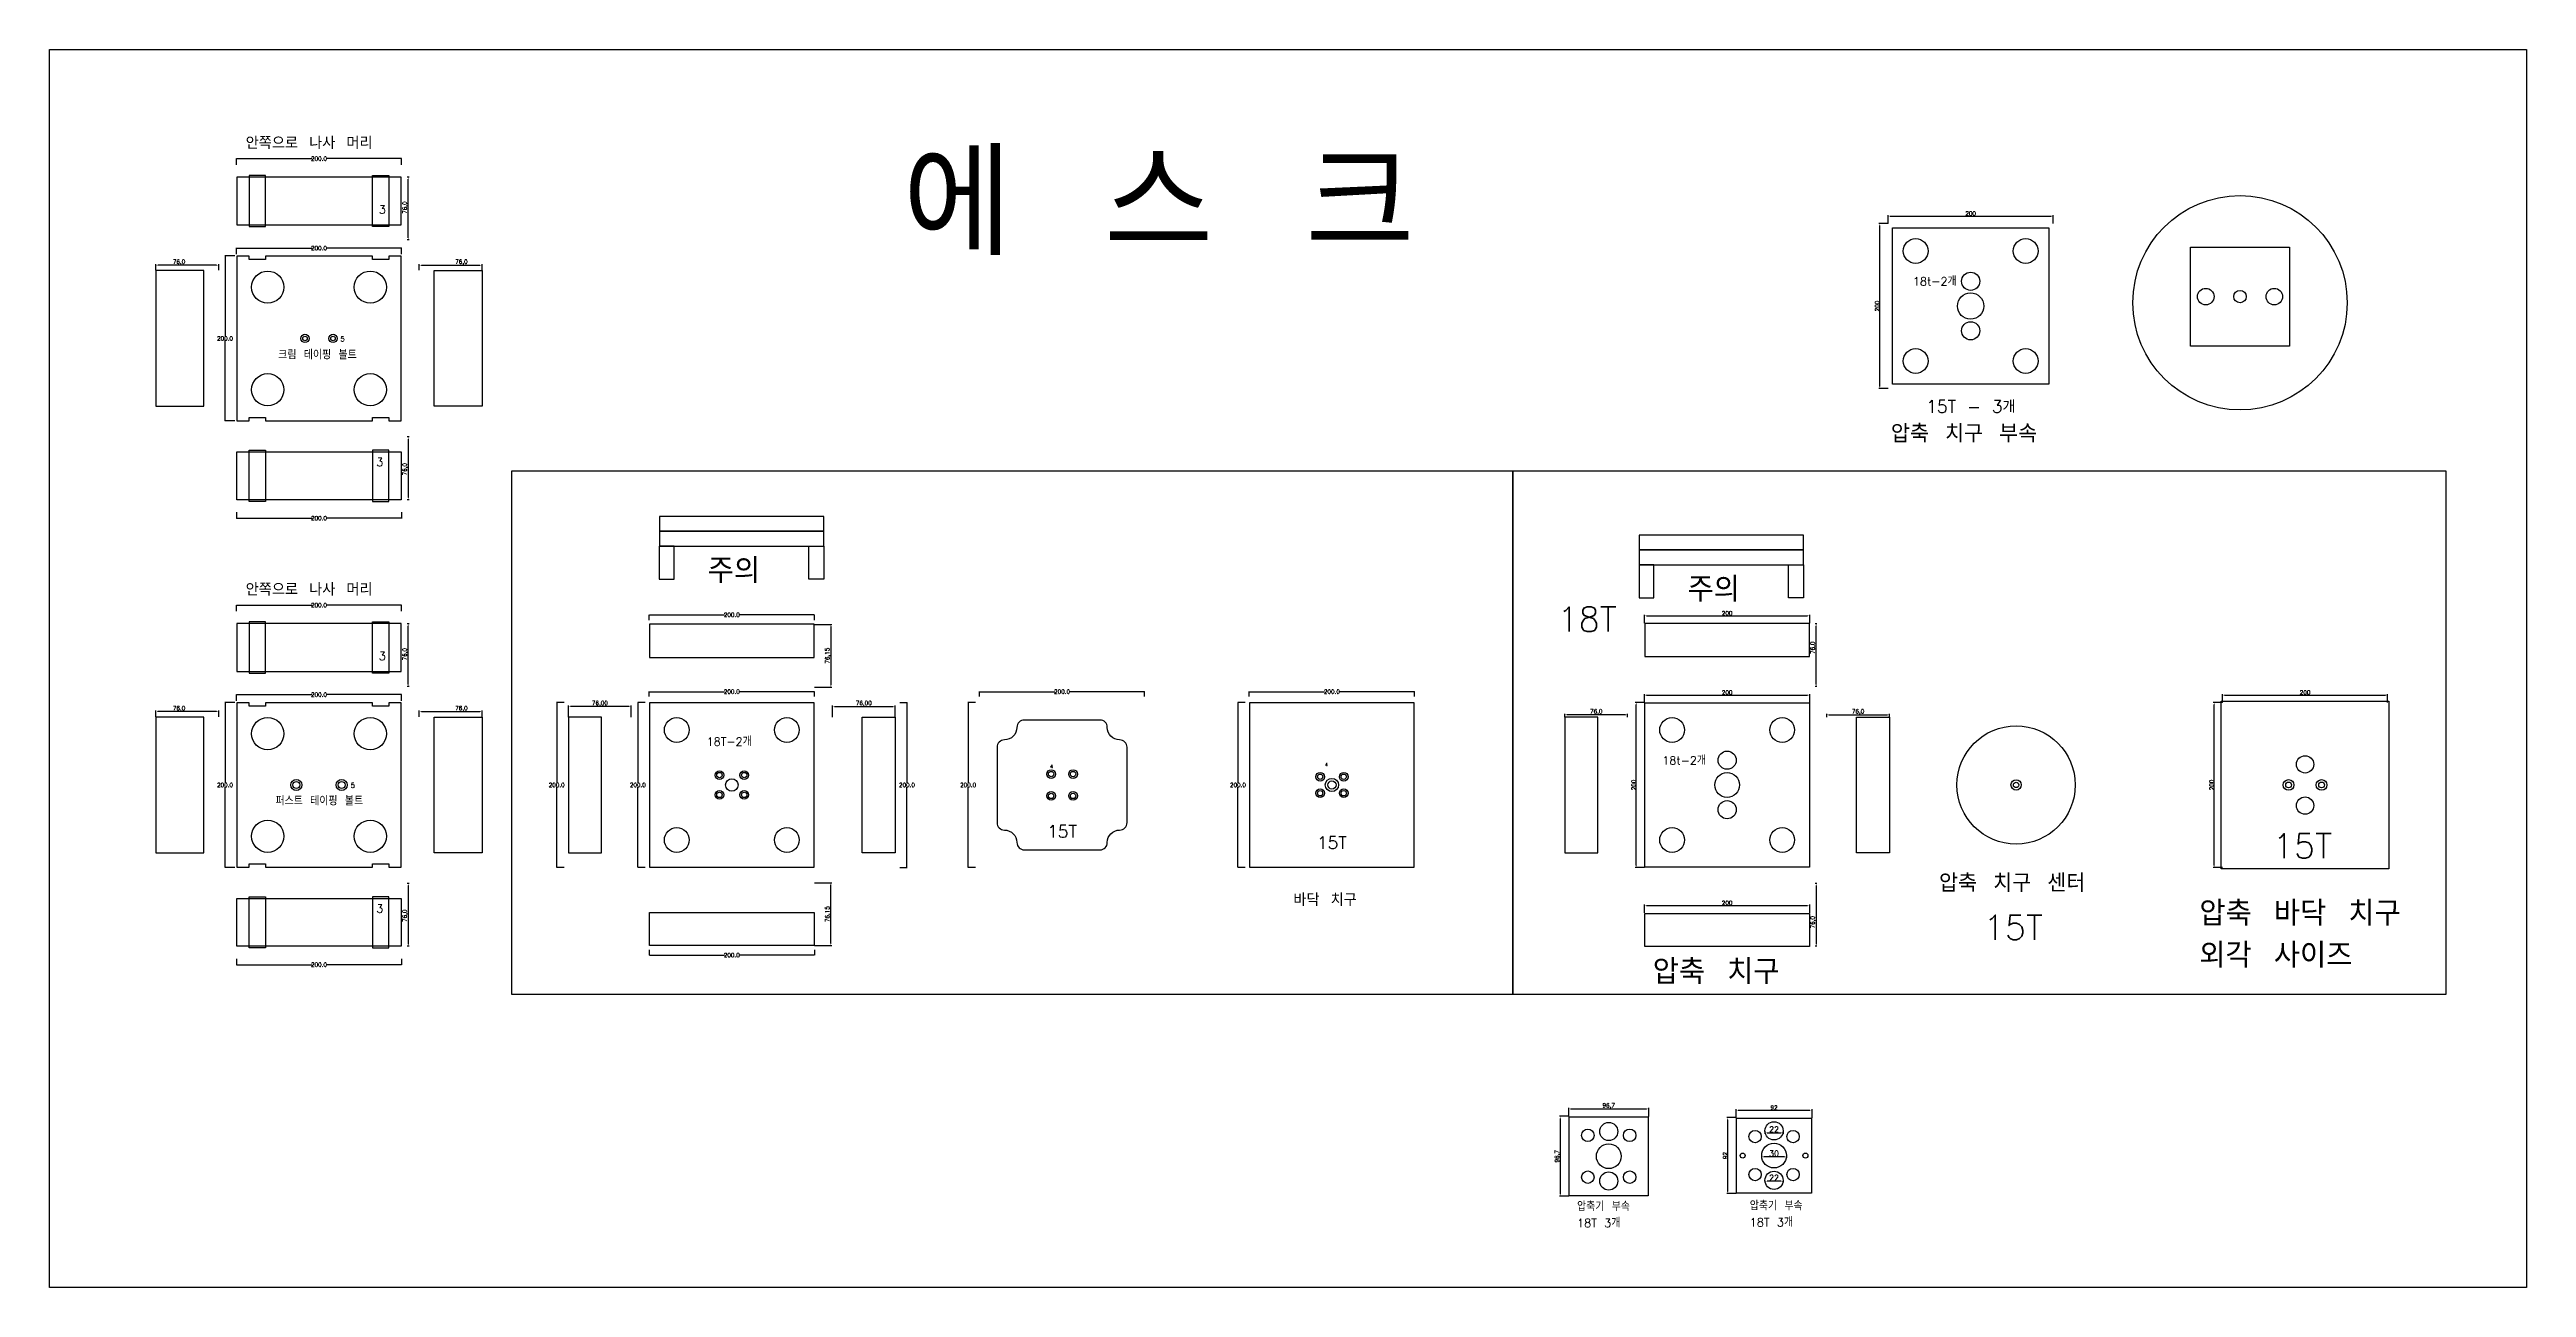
# Model space of a CAD drawing. Header units: millimetres. Extents: x 13291 to 28291, y 200 to 6643.
# Drawn here: x 22291 to 25291, y 1700 to 3200 of the extents above; entities that cross this region are included whole.
import ezdxf

# ---------------------------------------------------------------- set-up
doc = ezdxf.new("R2010")
doc.units = ezdxf.units.MM
for name, color, linetype in [('TEXT', 3, 'Continuous'), ('볼트 구멍', 7, 'Continuous'), ('치구', 7, 'Continuous'), ('치수', 7, 'Continuous')]:
    doc.layers.add(name, color=color, linetype=linetype)
doc.styles.get("Standard").update_dxf_attribs({"font": 'txt.shx', "bigfont": 'whgtxt.shx'})
doc.dimstyles.new('ISO-25', dxfattribs={"dimtxt": 2.5, "dimasz": 2.5, "dimexe": 1.25, "dimexo": 0.625, "dimtad": 1, "dimtxsty": 'Standard', "dimcen": 2.5, "dimadec": 0, "dimazin": 0, "dimtfac": 1, "dimtmove": 0, "dimatfit": 3, "dimfxl": 0, "dimarcsym": 0})
doc.dimstyles.get("Standard").update_dxf_attribs({"dimtxt": 7, "dimasz": 0.18, "dimexe": 0.18, "dimexo": 0.0625, "dimgap": 0.09, "dimtad": 0, "dimtih": 1, "dimtoh": 1, "dimdec": 1, "dimzin": 0, "dimdsep": 46, "dimtxsty": 'Standard', "dimcen": 0.09, "dimadec": 0, "dimazin": 0, "dimtfac": 1, "dimtdec": 1, "dimtofl": 0, "dimtmove": 0, "dimatfit": 3, "dimfxl": 0, "dimtolj": 1, "dimtzin": 0, "dimarcsym": 0})

# ---------------------------------------------------------------- blocks, each defined once
blk = doc.blocks.new('*D4')
at = {"layer": 'Defpoints', "color": 0}
for p in [(22739.3, 2390.6), (22815.3, 2397.4), (22815.3, 2390.6)]:
    blk.add_point(p, dxfattribs=at)
at = {"layer": '치수', "color": 0, "lineweight": -2}
for p, q in [((22739.3, 2391.3), (22739.3, 2398.7)), ((22741.8, 2397.4), (22812.8, 2397.4)), ((22815.3, 2391.3), (22815.3, 2398.7))]:
    blk.add_line(p, q, dxfattribs=at)
at = {"layer": '치수', "color": 0}
for points in [[(22741.8, 2397.8), (22741.8, 2397), (22739.3, 2397.4)], [(22812.8, 2397.8), (22812.8, 2397), (22815.3, 2397.4)]]:
    blk.add_solid(points, dxfattribs=at)
at = {"layer": '치수', "color": 0, "insert": (22790.3, 2400.9), "char_height": 5, "attachment_point": 5}
blk.add_mtext('76,0', dxfattribs=at)
blk = doc.blocks.new('*D338')
at = {"layer": 'Defpoints', "color": 0}
for p in [(22725.9, 2504), (22727.5, 2504), (22727.5, 2428)]:
    blk.add_point(p, dxfattribs=at)
at = {"layer": '치수', "color": 0, "lineweight": -2}
for p, q in [((22726.9, 2504), (22724.6, 2504)), ((22725.9, 2430.5), (22725.9, 2501.5)), ((22726.9, 2428), (22724.6, 2428))]:
    blk.add_line(p, q, dxfattribs=at)
at = {"layer": '치수', "color": 0}
for points in [[(22725.5, 2501.5), (22726.3, 2501.5), (22725.9, 2504)], [(22725.5, 2430.5), (22726.3, 2430.5), (22725.9, 2428)]]:
    blk.add_solid(points, dxfattribs=at)
at = {"layer": '치수', "color": 0, "insert": (22722.3, 2467), "char_height": 5, "attachment_point": 5, "rotation": 90}
blk.add_mtext('76,0', dxfattribs=at)
blk = doc.blocks.new('*D339')
at = {"layer": 'Defpoints', "color": 0, "linetype": 'Continuous'}
for p in [(22516.1, 2408.6), (22504, 2208.6), (22516.1, 2208.6)]:
    blk.add_point(p, dxfattribs=at)
at = {"layer": '치수', "color": 0, "linetype": 'Continuous', "lineweight": -2}
for p, q in [((22516, 2408.6), (22503.8, 2408.6)), ((22504, 2408.4), (22504, 2311.2)), ((22504, 2208.8), (22504, 2306)), ((22516, 2208.6), (22503.8, 2208.6))]:
    blk.add_line(p, q, dxfattribs=at)
at = {"layer": '치수', "color": 0, "linetype": 'Continuous'}
for points in [[(22504, 2408.4), (22504.1, 2408.4), (22504, 2408.6)], [(22504, 2208.8), (22504.1, 2208.8), (22504, 2208.6)]]:
    blk.add_solid(points, dxfattribs=at)
at = {"layer": '치수', "color": 0, "linetype": 'Continuous', "insert": (22504, 2308.6), "char_height": 5, "attachment_point": 5}
blk.add_mtext('\\A1;200.0', dxfattribs=at)
blk = doc.blocks.new('*D340')
at = {"layer": 'Defpoints', "color": 0}
for p in [(22420.3, 2397.4), (22420.3, 2390.6), (22496.3, 2390.6)]:
    blk.add_point(p, dxfattribs=at)
at = {"layer": '치수', "color": 0, "lineweight": -2}
for p, q in [((22420.3, 2391.3), (22420.3, 2398.7)), ((22493.8, 2397.4), (22422.8, 2397.4)), ((22496.3, 2391.3), (22496.3, 2398.7))]:
    blk.add_line(p, q, dxfattribs=at)
at = {"layer": '치수', "color": 0}
for points in [[(22422.8, 2397.8), (22422.8, 2397), (22420.3, 2397.4)], [(22493.8, 2397.8), (22493.8, 2397), (22496.3, 2397.4)]]:
    blk.add_solid(points, dxfattribs=at)
at = {"layer": '치수', "color": 0, "insert": (22448.3, 2400.9), "char_height": 5, "attachment_point": 5}
blk.add_mtext('76,0', dxfattribs=at)
blk = doc.blocks.new('*D341')
at = {"layer": 'Defpoints', "color": 0, "linetype": 'Continuous'}
for p in [(22717.8, 2526.4), (22517.8, 2519), (22717.8, 2519)]:
    blk.add_point(p, dxfattribs=at)
at = {"layer": '치수', "color": 0, "linetype": 'Continuous', "lineweight": -2}
for p, q in [((22517.8, 2519.1), (22517.8, 2526.6)), ((22518, 2526.4), (22609, 2526.4)), ((22717.6, 2526.4), (22626.6, 2526.4)), ((22717.8, 2519.1), (22717.8, 2526.6))]:
    blk.add_line(p, q, dxfattribs=at)
at = {"layer": '치수', "color": 0, "linetype": 'Continuous'}
for points in [[(22518, 2526.4), (22518, 2526.4), (22517.8, 2526.4)], [(22717.6, 2526.4), (22717.6, 2526.4), (22717.8, 2526.4)]]:
    blk.add_solid(points, dxfattribs=at)
at = {"layer": '치수', "color": 0, "linetype": 'Continuous', "insert": (22617.8, 2526.4), "char_height": 5, "attachment_point": 5}
blk.add_mtext('\\A1;200.0', dxfattribs=at)
blk = doc.blocks.new('*D342')
at = {"layer": 'Defpoints', "color": 0, "linetype": 'Continuous'}
for p in [(22517.8, 2410.7), (22717.8, 2418), (22717.8, 2410.7)]:
    blk.add_point(p, dxfattribs=at)
at = {"layer": '치수', "color": 0, "linetype": 'Continuous', "lineweight": -2}
for p, q in [((22517.8, 2410.7), (22517.8, 2418.2)), ((22518, 2418), (22609, 2418)), ((22717.6, 2418), (22626.6, 2418)), ((22717.8, 2410.7), (22717.8, 2418.2))]:
    blk.add_line(p, q, dxfattribs=at)
at = {"layer": '치수', "color": 0, "linetype": 'Continuous'}
for points in [[(22518, 2418.1), (22518, 2418), (22517.8, 2418)], [(22717.6, 2418.1), (22717.6, 2418), (22717.8, 2418)]]:
    blk.add_solid(points, dxfattribs=at)
at = {"layer": '치수', "color": 0, "linetype": 'Continuous', "insert": (22617.8, 2418), "char_height": 5, "attachment_point": 5}
blk.add_mtext('\\A1;200.0', dxfattribs=at)
blk = doc.blocks.new('*D343')
at = {"layer": 'Defpoints', "color": 0, "linetype": 'Continuous'}
for p in [(22517.8, 2098.1), (22717.8, 2098.1), (22717.8, 2090.8)]:
    blk.add_point(p, dxfattribs=at)
at = {"layer": '치수', "color": 0, "linetype": 'Continuous', "lineweight": -2}
for p, q in [((22517.8, 2098.1), (22517.8, 2090.6)), ((22518, 2090.8), (22609, 2090.8)), ((22717.6, 2090.8), (22626.6, 2090.8)), ((22717.8, 2098.1), (22717.8, 2090.6))]:
    blk.add_line(p, q, dxfattribs=at)
at = {"layer": '치수', "color": 0, "linetype": 'Continuous'}
for points in [[(22518, 2090.8), (22518, 2090.7), (22517.8, 2090.8)], [(22717.6, 2090.8), (22717.6, 2090.7), (22717.8, 2090.8)]]:
    blk.add_solid(points, dxfattribs=at)
at = {"layer": '치수', "color": 0, "linetype": 'Continuous', "insert": (22617.8, 2090.8), "char_height": 5, "attachment_point": 5}
blk.add_mtext('\\A1;200.0', dxfattribs=at)
blk = doc.blocks.new('*D344')
at = {"layer": 'Defpoints', "color": 0}
for p in [(22727.5, 2189.1), (22725.9, 2113.1), (22727.5, 2113.1)]:
    blk.add_point(p, dxfattribs=at)
at = {"layer": '치수', "color": 0, "lineweight": -2}
for p, q in [((22726.9, 2189.1), (22724.6, 2189.1)), ((22725.9, 2186.6), (22725.9, 2115.6)), ((22726.9, 2113.1), (22724.6, 2113.1))]:
    blk.add_line(p, q, dxfattribs=at)
at = {"layer": '치수', "color": 0}
for points in [[(22725.5, 2186.6), (22726.3, 2186.6), (22725.9, 2189.1)], [(22725.5, 2115.6), (22726.3, 2115.6), (22725.9, 2113.1)]]:
    blk.add_solid(points, dxfattribs=at)
at = {"layer": '치수', "color": 0, "insert": (22722.3, 2150.1), "char_height": 5, "attachment_point": 5, "rotation": 90}
blk.add_mtext('76,0', dxfattribs=at)
blk = doc.blocks.new('*D387')
at = {"layer": 'Defpoints', "color": 0, "linetype": 'Continuous'}
for p in [(23321, 2408.6), (23321, 2208.6), (23329.9, 2208.6)]:
    blk.add_point(p, dxfattribs=at)
at = {"layer": '치수', "color": 0, "linetype": 'Continuous', "lineweight": -2}
for p, q in [((23321.1, 2408.6), (23330.1, 2408.6)), ((23329.9, 2408.4), (23329.9, 2311.2)), ((23329.9, 2208.8), (23329.9, 2306)), ((23321.1, 2208.6), (23330.1, 2208.6))]:
    blk.add_line(p, q, dxfattribs=at)
at = {"layer": '치수', "color": 0, "linetype": 'Continuous'}
for points in [[(23329.9, 2408.4), (23329.9, 2408.4), (23329.9, 2408.6)], [(23329.9, 2208.8), (23329.9, 2208.8), (23329.9, 2208.6)]]:
    blk.add_solid(points, dxfattribs=at)
at = {"layer": '치수', "color": 0, "linetype": 'Continuous', "insert": (23329.9, 2308.6), "char_height": 5, "attachment_point": 5}
blk.add_mtext('\\A1;200.0', dxfattribs=at)
blk = doc.blocks.new('*D395')
at = {"layer": 'Defpoints', "color": 0}
for p in [(23217.5, 2503.2), (23217.3, 2427.1), (23237.8, 2427.1)]:
    blk.add_point(p, dxfattribs=at)
at = {"layer": '치수', "color": 0, "lineweight": -2}
for p, q in [((23218.1, 2503.2), (23239, 2503.2)), ((23237.8, 2500.7), (23237.8, 2429.6)), ((23217.9, 2427.1), (23239, 2427.1))]:
    blk.add_line(p, q, dxfattribs=at)
at = {"layer": '치수', "color": 0}
for points in [[(23237.4, 2500.7), (23238.2, 2500.7), (23237.8, 2503.2)], [(23237.4, 2429.6), (23238.2, 2429.6), (23237.8, 2427.1)]]:
    blk.add_solid(points, dxfattribs=at)
at = {"layer": '치수', "color": 0, "insert": (23234.2, 2465.2), "char_height": 5, "attachment_point": 5, "rotation": 90}
blk.add_mtext('76,15', dxfattribs=at)
blk = doc.blocks.new('*D396')
at = {"layer": 'Defpoints', "color": 0}
for p in [(23315.6, 2403.6), (23239.6, 2390.3), (23315.6, 2390.3)]:
    blk.add_point(p, dxfattribs=at)
at = {"layer": '치수', "color": 0, "lineweight": -2}
for p, q in [((23239.6, 2390.9), (23239.6, 2404.8)), ((23242.1, 2403.6), (23313.1, 2403.6)), ((23315.6, 2390.9), (23315.6, 2404.8))]:
    blk.add_line(p, q, dxfattribs=at)
at = {"layer": '치수', "color": 0}
for points in [[(23242.1, 2404), (23242.1, 2403.2), (23239.6, 2403.6)], [(23313.1, 2404), (23313.1, 2403.2), (23315.6, 2403.6)]]:
    blk.add_solid(points, dxfattribs=at)
at = {"layer": '치수', "color": 0, "insert": (23277.6, 2407.1), "char_height": 5, "attachment_point": 5}
blk.add_mtext('76,00', dxfattribs=at)
blk = doc.blocks.new('*D397')
at = {"layer": 'Defpoints', "color": 0, "linetype": 'Continuous'}
for p in [(23012.9, 2408.6), (23004, 2208.6), (23012.9, 2208.6)]:
    blk.add_point(p, dxfattribs=at)
at = {"layer": '치수', "color": 0, "linetype": 'Continuous', "lineweight": -2}
for p, q in [((23012.9, 2408.6), (23003.8, 2408.6)), ((23004, 2408.4), (23004, 2311.2)), ((23004, 2208.8), (23004, 2306)), ((23012.9, 2208.6), (23003.8, 2208.6))]:
    blk.add_line(p, q, dxfattribs=at)
at = {"layer": '치수', "color": 0, "linetype": 'Continuous'}
for points in [[(23004, 2408.4), (23004, 2408.4), (23004, 2408.6)], [(23004, 2208.8), (23004, 2208.8), (23004, 2208.6)]]:
    blk.add_solid(points, dxfattribs=at)
at = {"layer": '치수', "color": 0, "linetype": 'Continuous', "insert": (23004, 2308.6), "char_height": 5, "attachment_point": 5}
blk.add_mtext('\\A1;200.0', dxfattribs=at)
blk = doc.blocks.new('*D398')
at = {"layer": 'Defpoints', "color": 0, "linetype": 'Continuous'}
for p in [(22914.6, 2408.6), (22905.7, 2208.6), (22914.6, 2208.6)]:
    blk.add_point(p, dxfattribs=at)
at = {"layer": '치수', "color": 0, "linetype": 'Continuous', "lineweight": -2}
for p, q in [((22914.6, 2408.6), (22905.5, 2408.6)), ((22905.7, 2408.4), (22905.7, 2311.2)), ((22905.7, 2208.8), (22905.7, 2306)), ((22914.6, 2208.6), (22905.5, 2208.6))]:
    blk.add_line(p, q, dxfattribs=at)
at = {"layer": '치수', "color": 0, "linetype": 'Continuous'}
for points in [[(22905.7, 2408.4), (22905.7, 2408.4), (22905.7, 2408.6)], [(22905.7, 2208.8), (22905.7, 2208.8), (22905.7, 2208.6)]]:
    blk.add_solid(points, dxfattribs=at)
at = {"layer": '치수', "color": 0, "linetype": 'Continuous', "insert": (22905.7, 2308.6), "char_height": 5, "attachment_point": 5}
blk.add_mtext('\\A1;200.0', dxfattribs=at)
blk = doc.blocks.new('*D399')
at = {"layer": 'Defpoints', "color": 0}
for p in [(22920, 2403.6), (22920, 2390.3), (22996, 2390.3)]:
    blk.add_point(p, dxfattribs=at)
at = {"layer": '치수', "color": 0, "lineweight": -2}
for p, q in [((22920, 2390.9), (22920, 2404.8)), ((22993.5, 2403.6), (22922.5, 2403.6)), ((22996, 2390.9), (22996, 2404.8))]:
    blk.add_line(p, q, dxfattribs=at)
at = {"layer": '치수', "color": 0}
for points in [[(22922.5, 2404), (22922.5, 2403.2), (22920, 2403.6)], [(22993.5, 2404), (22993.5, 2403.2), (22996, 2403.6)]]:
    blk.add_solid(points, dxfattribs=at)
at = {"layer": '치수', "color": 0, "insert": (22958, 2407.1), "char_height": 5, "attachment_point": 5}
blk.add_mtext('76,00', dxfattribs=at)
blk = doc.blocks.new('*D400')
at = {"layer": 'Defpoints', "color": 0, "linetype": 'Continuous'}
for p in [(23017.8, 2415.7), (23217.8, 2421.6), (23217.8, 2415.7)]:
    blk.add_point(p, dxfattribs=at)
at = {"layer": '치수', "color": 0, "linetype": 'Continuous', "lineweight": -2}
for p, q in [((23017.8, 2415.7), (23017.8, 2421.7)), ((23018, 2421.6), (23109, 2421.6)), ((23217.6, 2421.6), (23126.6, 2421.6)), ((23217.8, 2415.7), (23217.8, 2421.7))]:
    blk.add_line(p, q, dxfattribs=at)
at = {"layer": '치수', "color": 0, "linetype": 'Continuous'}
for points in [[(23018, 2421.6), (23018, 2421.5), (23017.8, 2421.6)], [(23217.6, 2421.6), (23217.6, 2421.5), (23217.8, 2421.6)]]:
    blk.add_solid(points, dxfattribs=at)
at = {"layer": '치수', "color": 0, "linetype": 'Continuous', "insert": (23117.8, 2421.6), "char_height": 5, "attachment_point": 5}
blk.add_mtext('\\A1;200.0', dxfattribs=at)
blk = doc.blocks.new('*D401')
at = {"layer": 'Defpoints', "color": 0, "linetype": 'Continuous'}
for p in [(23017.8, 2508.3), (23217.8, 2514.7), (23217.8, 2508.3)]:
    blk.add_point(p, dxfattribs=at)
at = {"layer": '치수', "color": 0, "linetype": 'Continuous', "lineweight": -2}
for p, q in [((23017.8, 2508.4), (23017.8, 2514.9)), ((23018, 2514.7), (23109, 2514.7)), ((23217.6, 2514.7), (23126.6, 2514.7)), ((23217.8, 2508.4), (23217.8, 2514.9))]:
    blk.add_line(p, q, dxfattribs=at)
at = {"layer": '치수', "color": 0, "linetype": 'Continuous'}
for points in [[(23018, 2514.8), (23018, 2514.7), (23017.8, 2514.7)], [(23217.6, 2514.8), (23217.6, 2514.7), (23217.8, 2514.7)]]:
    blk.add_solid(points, dxfattribs=at)
at = {"layer": '치수', "color": 0, "linetype": 'Continuous', "insert": (23117.8, 2514.7), "char_height": 5, "attachment_point": 5}
blk.add_mtext('\\A1;200.0', dxfattribs=at)
blk = doc.blocks.new('*D402')
at = {"layer": 'Defpoints', "color": 0, "linetype": 'Continuous'}
for p in [(23017.8, 2108.8), (23217.8, 2108.8), (23217.8, 2102.4)]:
    blk.add_point(p, dxfattribs=at)
at = {"layer": '치수', "color": 0, "linetype": 'Continuous', "lineweight": -2}
for p, q in [((23017.8, 2108.8), (23017.8, 2102.2)), ((23018, 2102.4), (23109, 2102.4)), ((23217.6, 2102.4), (23126.6, 2102.4)), ((23217.8, 2108.8), (23217.8, 2102.2))]:
    blk.add_line(p, q, dxfattribs=at)
at = {"layer": '치수', "color": 0, "linetype": 'Continuous'}
for points in [[(23018, 2102.4), (23018, 2102.4), (23017.8, 2102.4)], [(23217.6, 2102.4), (23217.6, 2102.4), (23217.8, 2102.4)]]:
    blk.add_solid(points, dxfattribs=at)
at = {"layer": '치수', "color": 0, "linetype": 'Continuous', "insert": (23117.8, 2102.4), "char_height": 5, "attachment_point": 5}
blk.add_mtext('\\A1;200.0', dxfattribs=at)
blk = doc.blocks.new('*D403')
at = {"layer": 'Defpoints', "color": 0}
for p in [(23217.3, 2190.1), (23237.8, 2190.1), (23217.5, 2113.9)]:
    blk.add_point(p, dxfattribs=at)
at = {"layer": '치수', "color": 0, "lineweight": -2}
for p, q in [((23217.9, 2190.1), (23239, 2190.1)), ((23237.8, 2116.4), (23237.8, 2187.6)), ((23218.1, 2113.9), (23239, 2113.9))]:
    blk.add_line(p, q, dxfattribs=at)
at = {"layer": '치수', "color": 0}
for points in [[(23237.4, 2187.6), (23238.2, 2187.6), (23237.8, 2190.1)], [(23237.4, 2116.4), (23238.2, 2116.4), (23237.8, 2113.9)]]:
    blk.add_solid(points, dxfattribs=at)
at = {"layer": '치수', "color": 0, "insert": (23234.2, 2152), "char_height": 5, "attachment_point": 5, "rotation": 90}
blk.add_mtext('76,15', dxfattribs=at)
blk = doc.blocks.new('*D407')
at = {"layer": 'Defpoints', "color": 0, "linetype": 'Continuous'}
for p in [(23739.8, 2408.6), (23730.8, 2208.6), (23739.8, 2208.6)]:
    blk.add_point(p, dxfattribs=at)
at = {"layer": '치수', "color": 0, "linetype": 'Continuous', "lineweight": -2}
for p, q in [((23739.7, 2408.6), (23730.7, 2408.6)), ((23730.8, 2408.4), (23730.8, 2311.2)), ((23730.8, 2208.8), (23730.8, 2306)), ((23739.7, 2208.6), (23730.7, 2208.6))]:
    blk.add_line(p, q, dxfattribs=at)
at = {"layer": '치수', "color": 0, "linetype": 'Continuous'}
for points in [[(23730.8, 2408.4), (23730.9, 2408.4), (23730.8, 2408.6)], [(23730.8, 2208.8), (23730.9, 2208.8), (23730.8, 2208.6)]]:
    blk.add_solid(points, dxfattribs=at)
at = {"layer": '치수', "color": 0, "linetype": 'Continuous', "insert": (23730.8, 2308.6), "char_height": 5, "attachment_point": 5}
blk.add_mtext('\\A1;200.0', dxfattribs=at)
blk = doc.blocks.new('*D408')
at = {"layer": 'Defpoints', "color": 0, "linetype": 'Continuous'}
for p in [(23412.9, 2408.6), (23404, 2208.6), (23412.9, 2208.6)]:
    blk.add_point(p, dxfattribs=at)
at = {"layer": '치수', "color": 0, "linetype": 'Continuous', "lineweight": -2}
for p, q in [((23412.9, 2408.6), (23403.8, 2408.6)), ((23404, 2408.4), (23404, 2311.2)), ((23404, 2208.8), (23404, 2306)), ((23412.9, 2208.6), (23403.8, 2208.6))]:
    blk.add_line(p, q, dxfattribs=at)
at = {"layer": '치수', "color": 0, "linetype": 'Continuous'}
for points in [[(23404, 2408.4), (23404, 2408.4), (23404, 2408.6)], [(23404, 2208.8), (23404, 2208.8), (23404, 2208.6)]]:
    blk.add_solid(points, dxfattribs=at)
at = {"layer": '치수', "color": 0, "linetype": 'Continuous', "insert": (23404, 2308.6), "char_height": 5, "attachment_point": 5}
blk.add_mtext('\\A1;200.0', dxfattribs=at)
blk = doc.blocks.new('*D409')
at = {"layer": 'Defpoints', "color": 0, "linetype": 'Continuous'}
for p in [(23417.8, 2415.7), (23617.8, 2421.6), (23617.8, 2415.7)]:
    blk.add_point(p, dxfattribs=at)
at = {"layer": '치수', "color": 0, "linetype": 'Continuous', "lineweight": -2}
for p, q in [((23417.8, 2415.7), (23417.8, 2421.7)), ((23418, 2421.6), (23509, 2421.6)), ((23617.6, 2421.6), (23526.6, 2421.6)), ((23617.8, 2415.7), (23617.8, 2421.7))]:
    blk.add_line(p, q, dxfattribs=at)
at = {"layer": '치수', "color": 0, "linetype": 'Continuous'}
for points in [[(23418, 2421.6), (23418, 2421.5), (23417.8, 2421.6)], [(23617.6, 2421.6), (23617.6, 2421.5), (23617.8, 2421.6)]]:
    blk.add_solid(points, dxfattribs=at)
at = {"layer": '치수', "color": 0, "linetype": 'Continuous', "insert": (23517.8, 2421.6), "char_height": 5, "attachment_point": 5}
blk.add_mtext('\\A1;200.0', dxfattribs=at)
blk = doc.blocks.new('*D410')
at = {"layer": 'Defpoints', "color": 0, "linetype": 'Continuous'}
for p in [(23744.6, 2415.7), (23944.6, 2421.6), (23944.6, 2415.7)]:
    blk.add_point(p, dxfattribs=at)
at = {"layer": '치수', "color": 0, "linetype": 'Continuous', "lineweight": -2}
for p, q in [((23744.6, 2415.7), (23744.6, 2421.7)), ((23744.8, 2421.6), (23835.8, 2421.6)), ((23944.5, 2421.6), (23853.5, 2421.6)), ((23944.6, 2415.7), (23944.6, 2421.7))]:
    blk.add_line(p, q, dxfattribs=at)
at = {"layer": '치수', "color": 0, "linetype": 'Continuous'}
for points in [[(23744.8, 2421.6), (23744.8, 2421.5), (23744.6, 2421.6)], [(23944.5, 2421.6), (23944.5, 2421.5), (23944.6, 2421.6)]]:
    blk.add_solid(points, dxfattribs=at)
at = {"layer": '치수', "color": 0, "linetype": 'Continuous', "insert": (23844.6, 2421.6), "char_height": 5, "attachment_point": 5}
blk.add_mtext('\\A1;200.0', dxfattribs=at)
blk = doc.blocks.new('*D413')
at = {"layer": 'Defpoints', "color": 0}
for p in [(24518.3, 2988.2), (24718.3, 2997.9), (24718.3, 2988.2)]:
    blk.add_point(p, dxfattribs=at)
at = {"layer": '치수', "color": 0, "lineweight": -2}
for p, q in [((24518.3, 2988.8), (24518.3, 2999.1)), ((24520.8, 2997.9), (24715.8, 2997.9)), ((24718.3, 2988.8), (24718.3, 2999.1))]:
    blk.add_line(p, q, dxfattribs=at)
at = {"layer": '치수', "color": 0}
for points in [[(24520.8, 2998.3), (24520.8, 2997.5), (24518.3, 2997.9)], [(24715.8, 2998.3), (24715.8, 2997.5), (24718.3, 2997.9)]]:
    blk.add_solid(points, dxfattribs=at)
at = {"layer": '치수', "color": 0, "insert": (24618.3, 3001), "char_height": 5, "attachment_point": 5}
blk.add_mtext('200', dxfattribs=at)
blk = doc.blocks.new('*D415')
at = {"layer": 'Defpoints', "color": 0}
for p in [(24213.2, 2408.6), (24224, 2408.6), (24224, 2208.6)]:
    blk.add_point(p, dxfattribs=at)
at = {"layer": '치수', "color": 0, "lineweight": -2}
for p, q in [((24223.4, 2408.6), (24212, 2408.6)), ((24213.2, 2211.1), (24213.2, 2406.1)), ((24223.4, 2208.6), (24212, 2208.6))]:
    blk.add_line(p, q, dxfattribs=at)
at = {"layer": '치수', "color": 0}
for points in [[(24212.8, 2406.1), (24213.7, 2406.1), (24213.2, 2408.6)], [(24212.8, 2211.1), (24213.7, 2211.1), (24213.2, 2208.6)]]:
    blk.add_solid(points, dxfattribs=at)
at = {"layer": '치수', "color": 0, "insert": (24210.1, 2308.6), "char_height": 5, "attachment_point": 5, "rotation": 90}
blk.add_mtext('200', dxfattribs=at)
blk = doc.blocks.new('*D416')
at = {"layer": 'Defpoints', "color": 0}
for p in [(24423.3, 2162.5), (24223.3, 2152.9), (24423.3, 2152.9)]:
    blk.add_point(p, dxfattribs=at)
at = {"layer": '치수', "color": 0, "lineweight": -2}
for p, q in [((24223.3, 2153.5), (24223.3, 2163.8)), ((24225.8, 2162.5), (24420.8, 2162.5)), ((24423.3, 2153.5), (24423.3, 2163.8))]:
    blk.add_line(p, q, dxfattribs=at)
at = {"layer": '치수', "color": 0}
for points in [[(24225.8, 2162.9), (24225.8, 2162.1), (24223.3, 2162.5)], [(24420.8, 2162.9), (24420.8, 2162.1), (24423.3, 2162.5)]]:
    blk.add_solid(points, dxfattribs=at)
at = {"layer": '치수', "color": 0, "insert": (24323.3, 2165.7), "char_height": 5, "attachment_point": 5}
blk.add_mtext('200', dxfattribs=at)
blk = doc.blocks.new('*D417')
at = {"layer": 'Defpoints', "color": 0}
for p in [(24126.8, 2393.5), (24126.8, 2390.3), (24202.8, 2390.3)]:
    blk.add_point(p, dxfattribs=at)
at = {"layer": '치수', "color": 0, "lineweight": -2}
for p, q in [((24126.8, 2390.9), (24126.8, 2394.8)), ((24200.3, 2393.5), (24129.3, 2393.5)), ((24202.8, 2390.9), (24202.8, 2394.8))]:
    blk.add_line(p, q, dxfattribs=at)
at = {"layer": '치수', "color": 0}
for points in [[(24129.3, 2393.9), (24129.3, 2393.1), (24126.8, 2393.5)], [(24200.3, 2393.9), (24200.3, 2393.1), (24202.8, 2393.5)]]:
    blk.add_solid(points, dxfattribs=at)
at = {"layer": '치수', "color": 0, "insert": (24164.8, 2397.1), "char_height": 5, "attachment_point": 5}
blk.add_mtext('76,0', dxfattribs=at)
blk = doc.blocks.new('*D418')
at = {"layer": 'Defpoints', "color": 0}
for p in [(24431.1, 2503.8), (24432.8, 2503.8), (24432.8, 2427.8)]:
    blk.add_point(p, dxfattribs=at)
at = {"layer": '치수', "color": 0, "lineweight": -2}
for p, q in [((24432.1, 2503.8), (24429.9, 2503.8)), ((24431.1, 2430.3), (24431.1, 2501.3)), ((24432.1, 2427.8), (24429.9, 2427.8))]:
    blk.add_line(p, q, dxfattribs=at)
at = {"layer": '치수', "color": 0}
for points in [[(24430.7, 2501.3), (24431.6, 2501.3), (24431.1, 2503.8)], [(24430.7, 2430.3), (24431.6, 2430.3), (24431.1, 2427.8)]]:
    blk.add_solid(points, dxfattribs=at)
at = {"layer": '치수', "color": 0, "insert": (24427.6, 2474.8), "char_height": 5, "attachment_point": 5, "rotation": 90}
blk.add_mtext('76,0', dxfattribs=at)
blk = doc.blocks.new('*D419')
at = {"layer": 'Defpoints', "color": 0}
for p in [(24223.3, 2503.9), (24423.3, 2513.6), (24423.3, 2503.9)]:
    blk.add_point(p, dxfattribs=at)
at = {"layer": '치수', "color": 0, "lineweight": -2}
for p, q in [((24223.3, 2504.5), (24223.3, 2514.8)), ((24225.8, 2513.6), (24420.8, 2513.6)), ((24423.3, 2504.5), (24423.3, 2514.8))]:
    blk.add_line(p, q, dxfattribs=at)
at = {"layer": '치수', "color": 0}
for points in [[(24225.8, 2514), (24225.8, 2513.2), (24223.3, 2513.6)], [(24420.8, 2514), (24420.8, 2513.2), (24423.3, 2513.6)]]:
    blk.add_solid(points, dxfattribs=at)
at = {"layer": '치수', "color": 0, "insert": (24323.3, 2516.7), "char_height": 5, "attachment_point": 5}
blk.add_mtext('200', dxfattribs=at)
blk = doc.blocks.new('*D420')
at = {"layer": 'Defpoints', "color": 0}
for p in [(24223.3, 2407.9), (24423.3, 2417.5), (24423.3, 2407.9)]:
    blk.add_point(p, dxfattribs=at)
at = {"layer": '치수', "color": 0, "lineweight": -2}
for p, q in [((24223.3, 2408.5), (24223.3, 2418.8)), ((24225.8, 2417.5), (24420.8, 2417.5)), ((24423.3, 2408.5), (24423.3, 2418.8))]:
    blk.add_line(p, q, dxfattribs=at)
at = {"layer": '치수', "color": 0}
for points in [[(24225.8, 2418), (24225.8, 2417.1), (24223.3, 2417.5)], [(24420.8, 2418), (24420.8, 2417.1), (24423.3, 2417.5)]]:
    blk.add_solid(points, dxfattribs=at)
at = {"layer": '치수', "color": 0, "insert": (24323.3, 2420.7), "char_height": 5, "attachment_point": 5}
blk.add_mtext('200', dxfattribs=at)
blk = doc.blocks.new('*D421')
at = {"layer": 'Defpoints', "color": 0}
for p in [(24443.9, 2390.3), (24519.9, 2393.5), (24519.9, 2390.3)]:
    blk.add_point(p, dxfattribs=at)
at = {"layer": '치수', "color": 0, "lineweight": -2}
for p, q in [((24443.9, 2390.9), (24443.9, 2394.8)), ((24446.4, 2393.5), (24517.4, 2393.5)), ((24519.9, 2390.9), (24519.9, 2394.8))]:
    blk.add_line(p, q, dxfattribs=at)
at = {"layer": '치수', "color": 0}
for points in [[(24446.4, 2393.9), (24446.4, 2393.1), (24443.9, 2393.5)], [(24517.4, 2393.9), (24517.4, 2393.1), (24519.9, 2393.5)]]:
    blk.add_solid(points, dxfattribs=at)
at = {"layer": '치수', "color": 0, "insert": (24481.9, 2397.1), "char_height": 5, "attachment_point": 5}
blk.add_mtext('76,0', dxfattribs=at)
blk = doc.blocks.new('*D422')
at = {"layer": 'Defpoints', "color": 0}
for p in [(24432.8, 2189.3), (24431.1, 2113.3), (24432.8, 2113.3)]:
    blk.add_point(p, dxfattribs=at)
at = {"layer": '치수', "color": 0, "lineweight": -2}
for p, q in [((24432.1, 2189.3), (24429.9, 2189.3)), ((24431.1, 2186.8), (24431.1, 2115.8)), ((24432.1, 2113.3), (24429.9, 2113.3))]:
    blk.add_line(p, q, dxfattribs=at)
at = {"layer": '치수', "color": 0}
for points in [[(24430.7, 2186.8), (24431.6, 2186.8), (24431.1, 2189.3)], [(24430.7, 2115.8), (24431.6, 2115.8), (24431.1, 2113.3)]]:
    blk.add_solid(points, dxfattribs=at)
at = {"layer": '치수', "color": 0, "insert": (24427.6, 2142.3), "char_height": 5, "attachment_point": 5, "rotation": 90}
blk.add_mtext('76,0', dxfattribs=at)
blk = doc.blocks.new('*D423')
at = {"layer": 'Defpoints', "color": 0}
for p in [(24508.2, 2988.9), (24519, 2988.9), (24519, 2788.9)]:
    blk.add_point(p, dxfattribs=at)
at = {"layer": '치수', "color": 0, "lineweight": -2}
for p, q in [((24518.3, 2988.9), (24506.9, 2988.9)), ((24508.2, 2791.4), (24508.2, 2986.4)), ((24518.3, 2788.9), (24506.9, 2788.9))]:
    blk.add_line(p, q, dxfattribs=at)
at = {"layer": '치수', "color": 0}
for points in [[(24507.8, 2986.4), (24508.6, 2986.4), (24508.2, 2988.9)], [(24507.8, 2791.4), (24508.6, 2791.4), (24508.2, 2788.9)]]:
    blk.add_solid(points, dxfattribs=at)
at = {"layer": '치수', "color": 0, "insert": (24505, 2888.9), "char_height": 5, "attachment_point": 5, "rotation": 90}
blk.add_mtext('200', dxfattribs=at)
blk = doc.blocks.new('*D433')
at = {"layer": 'Defpoints', "color": 0}
for p in [(24913.2, 2408.6), (24924, 2408.6), (24924, 2208.6)]:
    blk.add_point(p, dxfattribs=at)
at = {"layer": '치수', "color": 0, "lineweight": -2}
for p, q in [((24923.4, 2408.6), (24912, 2408.6)), ((24913.2, 2211.1), (24913.2, 2406.1)), ((24923.4, 2208.6), (24912, 2208.6))]:
    blk.add_line(p, q, dxfattribs=at)
at = {"layer": '치수', "color": 0}
for points in [[(24912.8, 2406.1), (24913.7, 2406.1), (24913.2, 2408.6)], [(24912.8, 2211.1), (24913.7, 2211.1), (24913.2, 2208.6)]]:
    blk.add_solid(points, dxfattribs=at)
at = {"layer": '치수', "color": 0, "insert": (24910.1, 2308.6), "char_height": 5, "attachment_point": 5, "rotation": 90}
blk.add_mtext('200', dxfattribs=at)
blk = doc.blocks.new('*D434')
at = {"layer": 'Defpoints', "color": 0}
for p in [(24923.3, 2407.9), (25123.3, 2417.5), (25123.3, 2407.9)]:
    blk.add_point(p, dxfattribs=at)
at = {"layer": '치수', "color": 0, "lineweight": -2}
for p, q in [((24923.3, 2408.5), (24923.3, 2418.8)), ((24925.8, 2417.5), (25120.8, 2417.5)), ((25123.3, 2408.5), (25123.3, 2418.8))]:
    blk.add_line(p, q, dxfattribs=at)
at = {"layer": '치수', "color": 0}
for points in [[(24925.8, 2418), (24925.8, 2417.1), (24923.3, 2417.5)], [(25120.8, 2418), (25120.8, 2417.1), (25123.3, 2417.5)]]:
    blk.add_solid(points, dxfattribs=at)
at = {"layer": '치수', "color": 0, "insert": (25023.3, 2420.7), "char_height": 5, "attachment_point": 5}
blk.add_mtext('200', dxfattribs=at)
blk = doc.blocks.new('*D477')
at = {"layer": 'Defpoints', "color": 0}
for p in [(22727.5, 2730.2), (22725.9, 2654.2), (22727.5, 2654.2)]:
    blk.add_point(p, dxfattribs=at)
at = {"layer": '치수', "color": 0, "lineweight": -2}
for p, q in [((22726.9, 2730.2), (22724.6, 2730.2)), ((22725.9, 2727.7), (22725.9, 2656.7)), ((22726.9, 2654.2), (22724.6, 2654.2))]:
    blk.add_line(p, q, dxfattribs=at)
at = {"layer": '치수', "color": 0}
for points in [[(22725.5, 2727.7), (22726.3, 2727.7), (22725.9, 2730.2)], [(22725.5, 2656.7), (22726.3, 2656.7), (22725.9, 2654.2)]]:
    blk.add_solid(points, dxfattribs=at)
at = {"layer": '치수', "color": 0, "insert": (22722.3, 2691.2), "char_height": 5, "attachment_point": 5, "rotation": 90}
blk.add_mtext('76,0', dxfattribs=at)
blk = doc.blocks.new('*D476')
at = {"layer": 'Defpoints', "color": 0, "linetype": 'Continuous'}
for p in [(22517.8, 2639.2), (22717.8, 2639.2), (22717.8, 2631.8)]:
    blk.add_point(p, dxfattribs=at)
at = {"layer": '치수', "color": 0, "linetype": 'Continuous', "lineweight": -2}
for p, q in [((22517.8, 2639.1), (22517.8, 2631.6)), ((22518, 2631.8), (22609, 2631.8)), ((22717.6, 2631.8), (22626.6, 2631.8)), ((22717.8, 2639.1), (22717.8, 2631.6))]:
    blk.add_line(p, q, dxfattribs=at)
at = {"layer": '치수', "color": 0, "linetype": 'Continuous'}
for points in [[(22518, 2631.8), (22518, 2631.8), (22517.8, 2631.8)], [(22717.6, 2631.8), (22717.6, 2631.8), (22717.8, 2631.8)]]:
    blk.add_solid(points, dxfattribs=at)
at = {"layer": '치수', "color": 0, "linetype": 'Continuous', "insert": (22617.8, 2631.8), "char_height": 5, "attachment_point": 5}
blk.add_mtext('\\A1;200.0', dxfattribs=at)
blk = doc.blocks.new('*D475')
at = {"layer": 'Defpoints', "color": 0, "linetype": 'Continuous'}
for p in [(22517.8, 2951.7), (22717.8, 2959.1), (22717.8, 2951.7)]:
    blk.add_point(p, dxfattribs=at)
at = {"layer": '치수', "color": 0, "linetype": 'Continuous', "lineweight": -2}
for p, q in [((22517.8, 2951.8), (22517.8, 2959.3)), ((22518, 2959.1), (22609, 2959.1)), ((22717.6, 2959.1), (22626.6, 2959.1)), ((22717.8, 2951.8), (22717.8, 2959.3))]:
    blk.add_line(p, q, dxfattribs=at)
at = {"layer": '치수', "color": 0, "linetype": 'Continuous'}
for points in [[(22518, 2959.1), (22518, 2959.1), (22517.8, 2959.1)], [(22717.6, 2959.1), (22717.6, 2959.1), (22717.8, 2959.1)]]:
    blk.add_solid(points, dxfattribs=at)
at = {"layer": '치수', "color": 0, "linetype": 'Continuous', "insert": (22617.8, 2959.1), "char_height": 5, "attachment_point": 5}
blk.add_mtext('\\A1;200.0', dxfattribs=at)
blk = doc.blocks.new('*D474')
at = {"layer": 'Defpoints', "color": 0, "linetype": 'Continuous'}
for p in [(22517.8, 3060.1), (22717.8, 3067.5), (22717.8, 3060.1)]:
    blk.add_point(p, dxfattribs=at)
at = {"layer": '치수', "color": 0, "linetype": 'Continuous', "lineweight": -2}
for p, q in [((22517.8, 3060.1), (22517.8, 3067.6)), ((22518, 3067.5), (22609, 3067.5)), ((22717.6, 3067.5), (22626.6, 3067.5)), ((22717.8, 3060.1), (22717.8, 3067.6))]:
    blk.add_line(p, q, dxfattribs=at)
at = {"layer": '치수', "color": 0, "linetype": 'Continuous'}
for points in [[(22518, 3067.5), (22518, 3067.4), (22517.8, 3067.5)], [(22717.6, 3067.5), (22717.6, 3067.4), (22717.8, 3067.5)]]:
    blk.add_solid(points, dxfattribs=at)
at = {"layer": '치수', "color": 0, "linetype": 'Continuous', "insert": (22617.8, 3067.5), "char_height": 5, "attachment_point": 5}
blk.add_mtext('\\A1;200.0', dxfattribs=at)
blk = doc.blocks.new('*D472')
at = {"layer": 'Defpoints', "color": 0, "linetype": 'Continuous'}
for p in [(22516.1, 2949.6), (22504, 2749.6), (22516.1, 2749.6)]:
    blk.add_point(p, dxfattribs=at)
at = {"layer": '치수', "color": 0, "linetype": 'Continuous', "lineweight": -2}
for p, q in [((22516, 2949.6), (22503.8, 2949.6)), ((22504, 2949.4), (22504, 2852.2)), ((22504, 2749.8), (22504, 2847)), ((22516, 2749.6), (22503.8, 2749.6))]:
    blk.add_line(p, q, dxfattribs=at)
at = {"layer": '치수', "color": 0, "linetype": 'Continuous'}
for points in [[(22504, 2949.4), (22504.1, 2949.4), (22504, 2949.6)], [(22504, 2749.8), (22504.1, 2749.8), (22504, 2749.6)]]:
    blk.add_solid(points, dxfattribs=at)
at = {"layer": '치수', "color": 0, "linetype": 'Continuous', "insert": (22504, 2849.6), "char_height": 5, "attachment_point": 5}
blk.add_mtext('\\A1;200.0', dxfattribs=at)
blk = doc.blocks.new('*D473')
at = {"layer": 'Defpoints', "color": 0}
for p in [(22420.3, 2938.4), (22420.3, 2931.7), (22496.3, 2931.6)]:
    blk.add_point(p, dxfattribs=at)
at = {"layer": '치수', "color": 0, "lineweight": -2}
for p, q in [((22420.3, 2932.3), (22420.3, 2939.6)), ((22493.8, 2938.4), (22422.8, 2938.4)), ((22496.3, 2932.2), (22496.3, 2939.6))]:
    blk.add_line(p, q, dxfattribs=at)
at = {"layer": '치수', "color": 0}
for points in [[(22422.8, 2938.8), (22422.8, 2937.9), (22420.3, 2938.4)], [(22493.8, 2938.8), (22493.8, 2937.9), (22496.3, 2938.4)]]:
    blk.add_solid(points, dxfattribs=at)
at = {"layer": '치수', "color": 0, "insert": (22448.3, 2941.9), "char_height": 5, "attachment_point": 5}
blk.add_mtext('76,0', dxfattribs=at)
blk = doc.blocks.new('*D471')
at = {"layer": 'Defpoints', "color": 0}
for p in [(22725.9, 3045.1), (22727.5, 3045.1), (22727.5, 2969.1)]:
    blk.add_point(p, dxfattribs=at)
at = {"layer": '치수', "color": 0, "lineweight": -2}
for p, q in [((22726.9, 3045.1), (22724.6, 3045.1)), ((22725.9, 2971.6), (22725.9, 3042.6)), ((22726.9, 2969.1), (22724.6, 2969.1))]:
    blk.add_line(p, q, dxfattribs=at)
at = {"layer": '치수', "color": 0}
for points in [[(22725.5, 3042.6), (22726.3, 3042.6), (22725.9, 3045.1)], [(22725.5, 2971.6), (22726.3, 2971.6), (22725.9, 2969.1)]]:
    blk.add_solid(points, dxfattribs=at)
at = {"layer": '치수', "color": 0, "insert": (22722.3, 3008.1), "char_height": 5, "attachment_point": 5, "rotation": 90}
blk.add_mtext('76,0', dxfattribs=at)
blk = doc.blocks.new('*D470')
at = {"layer": 'Defpoints', "color": 0}
for p in [(22739.3, 2931.6), (22815.3, 2938.4), (22815.3, 2931.7)]:
    blk.add_point(p, dxfattribs=at)
at = {"layer": '치수', "color": 0, "lineweight": -2}
for p, q in [((22739.3, 2932.2), (22739.3, 2939.6)), ((22741.8, 2938.4), (22812.8, 2938.4)), ((22815.3, 2932.3), (22815.3, 2939.6))]:
    blk.add_line(p, q, dxfattribs=at)
at = {"layer": '치수', "color": 0}
for points in [[(22741.8, 2938.8), (22741.8, 2937.9), (22739.3, 2938.4)], [(22812.8, 2938.8), (22812.8, 2937.9), (22815.3, 2938.4)]]:
    blk.add_solid(points, dxfattribs=at)
at = {"layer": '치수', "color": 0, "insert": (22790.3, 2941.9), "char_height": 5, "attachment_point": 5}
blk.add_mtext('76,0', dxfattribs=at)
blk = doc.blocks.new('*D567')
at = {"layer": 'Defpoints', "color": 0}
for p in [(24121.5, 1907.1), (24132.3, 1907.1), (24132.3, 1810.4)]:
    blk.add_point(p, dxfattribs=at)
at = {"layer": '치수', "color": 0, "lineweight": -2}
for p, q in [((24131.7, 1907.1), (24120.3, 1907.1)), ((24121.5, 1812.9), (24121.5, 1904.6)), ((24131.7, 1810.4), (24120.3, 1810.4))]:
    blk.add_line(p, q, dxfattribs=at)
at = {"layer": '치수', "color": 0}
for points in [[(24121.1, 1904.6), (24121.9, 1904.6), (24121.5, 1907.1)], [(24121.1, 1812.9), (24121.9, 1812.9), (24121.5, 1810.4)]]:
    blk.add_solid(points, dxfattribs=at)
at = {"layer": '치수', "color": 0, "insert": (24118, 1858.7), "char_height": 5, "attachment_point": 5, "rotation": 90}
blk.add_mtext('96,7', dxfattribs=at)
blk = doc.blocks.new('*D568')
at = {"layer": 'Defpoints', "color": 0}
for p in [(24131.6, 1906.4), (24228.3, 1916), (24228.3, 1906.4)]:
    blk.add_point(p, dxfattribs=at)
at = {"layer": '치수', "color": 0, "lineweight": -2}
for p, q in [((24131.6, 1907), (24131.6, 1917.3)), ((24134.1, 1916), (24225.8, 1916)), ((24228.3, 1907), (24228.3, 1917.3))]:
    blk.add_line(p, q, dxfattribs=at)
at = {"layer": '치수', "color": 0}
for points in [[(24134.1, 1916.4), (24134.1, 1915.6), (24131.6, 1916)], [(24225.8, 1916.4), (24225.8, 1915.6), (24228.3, 1916)]]:
    blk.add_solid(points, dxfattribs=at)
at = {"layer": '치수', "color": 0, "insert": (24179.9, 1919.6), "char_height": 5, "attachment_point": 5}
blk.add_mtext('96,7', dxfattribs=at)
blk = doc.blocks.new('*D569')
at = {"layer": 'Defpoints', "color": 0}
for p in [(24324.1, 1905.5), (24334.8, 1905.5), (24334.8, 1813.5)]:
    blk.add_point(p, dxfattribs=at)
at = {"layer": '치수', "color": 0, "lineweight": -2}
for p, q in [((24334.2, 1905.5), (24322.8, 1905.5)), ((24324.1, 1816), (24324.1, 1903)), ((24334.2, 1813.5), (24322.8, 1813.5))]:
    blk.add_line(p, q, dxfattribs=at)
at = {"layer": '치수', "color": 0}
for points in [[(24323.6, 1903), (24324.5, 1903), (24324.1, 1905.5)], [(24323.6, 1816), (24324.5, 1816), (24324.1, 1813.5)]]:
    blk.add_solid(points, dxfattribs=at)
at = {"layer": '치수', "color": 0, "insert": (24320.9, 1859.5), "char_height": 5, "attachment_point": 5, "rotation": 90}
blk.add_mtext('92', dxfattribs=at)
blk = doc.blocks.new('*D571')
at = {"color": 0, "lineweight": -2}
for p, q in [((24369.1, 1828.9), (24369.1, 1827.3)), ((24388.6, 1828.5), (24371.6, 1828.5)), ((24391.1, 1828.9), (24391.1, 1827.3))]:
    blk.add_line(p, q, dxfattribs=at)
at = {"color": 0}
for points in [[(24371.6, 1828.9), (24371.6, 1828.1), (24369.1, 1828.5)], [(24388.6, 1828.9), (24388.6, 1828.1), (24391.1, 1828.5)]]:
    blk.add_solid(points, dxfattribs=at)
at = {"layer": 'Defpoints', "color": 0}
for p in [(24369.1, 1829.5), (24369.1, 1828.5), (24391.1, 1829.5)]:
    blk.add_point(p, dxfattribs=at)
at = {"color": 0, "insert": (24380.1, 1832.6), "char_height": 7, "attachment_point": 5}
blk.add_mtext('22', dxfattribs=at)
blk = doc.blocks.new('*D570')
at = {"layer": 'Defpoints', "color": 0}
for p in [(24334.1, 1904.8), (24426.1, 1914.5), (24426.1, 1904.8)]:
    blk.add_point(p, dxfattribs=at)
at = {"layer": '치수', "color": 0, "lineweight": -2}
for p, q in [((24334.1, 1905.4), (24334.1, 1915.7)), ((24336.6, 1914.5), (24423.6, 1914.5)), ((24426.1, 1905.4), (24426.1, 1915.7))]:
    blk.add_line(p, q, dxfattribs=at)
at = {"layer": '치수', "color": 0}
for points in [[(24336.6, 1914.9), (24336.6, 1914.1), (24334.1, 1914.5)], [(24423.6, 1914.9), (24423.6, 1914.1), (24426.1, 1914.5)]]:
    blk.add_solid(points, dxfattribs=at)
at = {"layer": '치수', "color": 0, "insert": (24380.1, 1917.6), "char_height": 5, "attachment_point": 5}
blk.add_mtext('92', dxfattribs=at)
blk = doc.blocks.new('*D572')
at = {"color": 0, "lineweight": -2}
for p, q in [((24369.1, 1888.9), (24369.1, 1885.8)), ((24371.6, 1887.1), (24388.6, 1887.1)), ((24391.1, 1888.9), (24391.1, 1885.8))]:
    blk.add_line(p, q, dxfattribs=at)
at = {"color": 0}
for points in [[(24371.6, 1887.5), (24371.6, 1886.7), (24369.1, 1887.1)], [(24388.6, 1887.5), (24388.6, 1886.7), (24391.1, 1887.1)]]:
    blk.add_solid(points, dxfattribs=at)
at = {"layer": 'Defpoints', "color": 0}
for p in [(24369.1, 1889.5), (24391.1, 1889.5), (24391.1, 1887.1)]:
    blk.add_point(p, dxfattribs=at)
at = {"color": 0, "insert": (24380.1, 1891.2), "char_height": 7, "attachment_point": 5}
blk.add_mtext('22', dxfattribs=at)
blk = doc.blocks.new('*D573')
at = {"color": 0, "lineweight": -2}
for p, q in [((24365.1, 1858.9), (24365.1, 1856.7)), ((24392.6, 1857.9), (24367.6, 1857.9)), ((24395.1, 1858.9), (24395.1, 1856.7))]:
    blk.add_line(p, q, dxfattribs=at)
at = {"color": 0}
for points in [[(24367.6, 1858.3), (24367.6, 1857.5), (24365.1, 1857.9)], [(24392.6, 1858.3), (24392.6, 1857.5), (24395.1, 1857.9)]]:
    blk.add_solid(points, dxfattribs=at)
at = {"layer": 'Defpoints', "color": 0}
for p in [(24365.1, 1859.5), (24365.1, 1857.9), (24395.1, 1859.5)]:
    blk.add_point(p, dxfattribs=at)
at = {"color": 0, "insert": (24380.1, 1862), "char_height": 7, "attachment_point": 5}
blk.add_mtext('30', dxfattribs=at)

msp = doc.modelspace()

# ---------------------------------------------------------------- linework, layer by layer
at = {"color": 1}
for points in [[(22851.285, 2689.176), (24063.658, 2689.176), (24063.658, 2054.693), (22851.285, 2054.693)], [(24063.658, 2689.176), (25193.904, 2689.176), (25193.904, 2054.693), (24063.658, 2054.693)]]:
    msp.add_lwpolyline(points, close=True, dxfattribs=at)
for points in [[(24132.098, 1906.55), (24227.798, 1906.55), (24227.798, 1810.85), (24132.098, 1810.85)], [(24334.64, 1905.015), (24425.64, 1905.015), (24425.64, 1814.015), (24334.64, 1814.015)]]:
    msp.add_lwpolyline(points, close=True)
at = {"color": 4}
msp.add_circle((24944.506, 2892.822), 129.812, dxfattribs=at)
for centre, radius in [((24673.323, 2308.577), 71.65), ((24154.598, 1884.05), 7.5), ((24205.298, 1884.05), 7.5), ((24357.14, 1882.515), 7.5), ((24403.14, 1882.515), 7.5), ((24154.598, 1833.35), 7.5), ((24205.298, 1833.35), 7.5), ((24357.14, 1836.515), 7.5), ((24403.14, 1836.515), 7.5)]:
    msp.add_circle(centre, radius)
at = {"color": 3}
for centre, radius in [((24179.948, 1888.7), 11), ((24380.14, 1889.515), 11), ((24179.948, 1858.7), 15), ((24380.14, 1859.515), 15), ((24179.948, 1828.7), 11), ((24380.14, 1829.515), 11)]:
    msp.add_circle(centre, radius, dxfattribs=at)
at = {"color": 2}
for centre in [(24342.14, 1859.515), (24418.14, 1859.515)]:
    msp.add_circle(centre, 3.05, dxfattribs=at)
at = {"layer": 'TEXT', "color": 6}
msp.add_lwpolyline([(22291.441, 1699.699), (22291.441, 3199.699), (25291.441, 3199.699), (25291.441, 1699.699)], close=True, dxfattribs=at)
at = {"layer": 'TEXT', "color": 3}
for points in [[(23030.026, 2615.951), (23229.126, 2615.951), (23229.126, 2633.951), (23030.026, 2633.951)], [(23030.026, 2597.951), (23229.126, 2597.951), (23229.126, 2615.951), (23030.026, 2615.951)], [(24216.626, 2593.36), (24415.726, 2593.36), (24415.726, 2611.36), (24216.626, 2611.36)], [(23029.926, 2557.951), (23047.926, 2557.951), (23047.926, 2597.951), (23029.926, 2597.951)], [(23229.226, 2557.951), (23211.226, 2557.951), (23211.226, 2597.951), (23229.226, 2597.951)], [(24216.626, 2575.36), (24415.726, 2575.36), (24415.726, 2593.36), (24216.626, 2593.36)], [(24216.626, 2535.36), (24234.626, 2535.36), (24234.626, 2575.36), (24216.626, 2575.36)], [(24415.726, 2535.36), (24397.726, 2535.36), (24397.726, 2575.36), (24415.726, 2575.36)]]:
    msp.add_lwpolyline(points, close=True, dxfattribs=at)
at = {"layer": '볼트 구멍', "color": 3}
for centre, radius in [((24618.261, 2918.909), 11), ((24903.006, 2900.322), 10), ((24986.006, 2900.322), 10), ((24618.261, 2888.909), 16), ((24944.506, 2900.322), 7.5), ((22600.809, 2849.628), 2.75), ((22634.809, 2849.628), 2.75), ((24618.261, 2858.909), 11), ((24323.323, 2338.577), 11), ((25023.323, 2333.577), 10.5), ((22590.409, 2308.577), 4.25), ((22645.209, 2308.577), 4.25), ((23102.809, 2320.577), 3.25), ((23117.809, 2308.577), 7.5), ((23132.809, 2320.577), 3.25), ((23504.559, 2321.827), 3.25), ((23531.059, 2321.827), 3.25), ((23830.394, 2318.577), 3.25), ((23844.644, 2308.577), 5), ((23858.894, 2318.577), 3.25), ((24323.323, 2308.577), 15), ((24673.323, 2308.577), 3.25), ((25003.323, 2308.577), 3.5), ((25043.323, 2308.577), 3.5), ((23102.809, 2296.577), 3.25), ((23132.809, 2296.577), 3.25), ((23504.559, 2295.327), 3.25), ((23531.059, 2295.327), 3.25), ((23830.394, 2298.577), 3.25), ((23858.894, 2298.577), 3.25), ((24323.323, 2278.577), 11), ((25023.323, 2283.577), 10.5)]:
    msp.add_circle(centre, radius, dxfattribs=at)
at = {"layer": '볼트 구멍', "color": 1}
for centre, radius in [((22600.809, 2849.628), 5), ((22634.809, 2849.628), 5), ((22590.409, 2308.577), 6.75), ((22645.209, 2308.577), 6.75), ((23102.809, 2320.577), 5.25), ((23117.809, 2308.577), 7.5), ((23132.809, 2320.577), 5.25), ((23504.559, 2321.827), 5.25), ((23531.059, 2321.827), 5.25), ((23830.394, 2318.577), 5.25), ((23844.644, 2308.577), 8), ((23858.894, 2318.577), 5.25), ((23102.809, 2296.577), 5.25), ((23132.809, 2296.577), 5.25), ((23504.559, 2295.327), 5.25), ((23531.059, 2295.327), 5.25), ((23830.394, 2298.577), 5.25), ((23858.894, 2298.577), 5.25)]:
    msp.add_circle(centre, radius, dxfattribs=at)
at = {"layer": '볼트 구멍', "color": 6}
for centre, radius in [((24673.323, 2308.577), 6.25), ((25003.323, 2308.577), 6.5), ((25043.323, 2308.577), 6.5)]:
    msp.add_circle(centre, radius, dxfattribs=at)
at = {"layer": '치구'}
for points in [[(22518.159, 2987.096), (22717.459, 2987.096), (22717.459, 3045.096), (22518.159, 3045.096)], [(24523.611, 2983.559), (24712.911, 2983.559), (24712.911, 2794.259), (24523.611, 2794.259)], [(22518.159, 2749.978), (22533.159, 2749.978), (22533.159, 2753.978), (22553.159, 2753.978), (22553.159, 2749.978), (22682.459, 2749.978), (22682.459, 2753.978), (22702.459, 2753.978), (22702.459, 2749.978), (22717.459, 2749.978), (22717.459, 2949.278), (22702.459, 2949.278), (22702.459, 2945.278), (22682.459, 2945.278), (22682.459, 2949.278), (22553.159, 2949.278), (22553.159, 2945.278), (22533.159, 2945.278), (22533.159, 2949.278), (22518.159, 2949.278)], [(24884.506, 2840.322), (24884.506, 2960.322), (25004.506, 2960.322), (25004.506, 2840.322)], [(22478.309, 2931.878), (22420.309, 2931.878), (22420.309, 2767.378), (22478.309, 2767.378)], [(22757.309, 2931.878), (22815.309, 2931.878), (22815.309, 2767.378), (22757.309, 2767.378)], [(22518.159, 2712.159), (22717.459, 2712.159), (22717.459, 2654.159), (22518.159, 2654.159)], [(22518.159, 2446.046), (22717.459, 2446.046), (22717.459, 2504.046), (22518.159, 2504.046)], [(23018.159, 2463.227), (23217.459, 2463.227), (23217.459, 2503.227), (23018.159, 2503.227)], [(24223.673, 2464.246), (24422.973, 2464.246), (24422.973, 2504.246), (24223.673, 2504.246)], [(22518.159, 2208.927), (22533.159, 2208.927), (22533.159, 2212.927), (22553.159, 2212.927), (22553.159, 2208.927), (22682.459, 2208.927), (22682.459, 2212.927), (22702.459, 2212.927), (22702.459, 2208.927), (22717.459, 2208.927), (22717.459, 2408.227), (22702.459, 2408.227), (22702.459, 2404.227), (22682.459, 2404.227), (22682.459, 2408.227), (22553.159, 2408.227), (22553.159, 2404.227), (22533.159, 2404.227), (22533.159, 2408.227), (22518.159, 2408.227)], [(23018.159, 2408.227), (23018.159, 2208.927), (23217.459, 2208.927), (23217.459, 2408.227)], [(23744.994, 2408.227), (23744.994, 2208.927), (23944.294, 2208.927), (23944.294, 2408.227)], [(24223.673, 2408.227), (24422.973, 2408.227), (24422.973, 2208.927), (24223.673, 2208.927)], [(24921.823, 2410.077), (25124.823, 2410.077), (25124.823, 2207.077), (24921.823, 2207.077)], [(22478.309, 2390.827), (22420.309, 2390.827), (22420.309, 2226.327), (22478.309, 2226.327)], [(22757.309, 2390.827), (22815.309, 2390.827), (22815.309, 2226.327), (22757.309, 2226.327)], [(22959.859, 2390.827), (22919.859, 2390.827), (22919.859, 2226.327), (22959.859, 2226.327)], [(23275.609, 2390.827), (23315.609, 2390.827), (23315.609, 2226.327), (23275.609, 2226.327)], [(24166.623, 2390.827), (24126.623, 2390.827), (24126.623, 2226.327), (24166.623, 2226.327)], [(24480.123, 2390.827), (24520.123, 2390.827), (24520.123, 2226.327), (24480.123, 2226.327)], [(22518.159, 2171.108), (22717.459, 2171.108), (22717.459, 2113.108), (22518.159, 2113.108)], [(23018.159, 2153.927), (23217.459, 2153.927), (23217.459, 2113.927), (23018.159, 2113.927)], [(24223.673, 2152.908), (24422.973, 2152.908), (24422.973, 2112.908), (24223.673, 2112.908)]]:
    msp.add_lwpolyline(points, close=True, dxfattribs=at)
at = {"layer": '치구', "color": 1}
for points in [[(22533.159, 2985.096), (22553.159, 2985.096), (22553.159, 3047.094), (22533.159, 3047.094)], [(22702.459, 2985.096), (22682.459, 2985.096), (22682.459, 3047.094), (22702.459, 3047.094)], [(22533.159, 2714.159), (22553.159, 2714.159), (22553.159, 2652.161), (22533.159, 2652.161)], [(22702.459, 2714.159), (22682.459, 2714.159), (22682.459, 2652.161), (22702.459, 2652.161)], [(22533.159, 2444.046), (22553.159, 2444.046), (22553.159, 2506.043), (22533.159, 2506.043)], [(22702.459, 2444.046), (22682.459, 2444.046), (22682.459, 2506.043), (22702.459, 2506.043)], [(22533.159, 2173.108), (22553.159, 2173.108), (22553.159, 2111.111), (22533.159, 2111.111)], [(22702.459, 2173.108), (22682.459, 2173.108), (22682.459, 2111.111), (22702.459, 2111.111)]]:
    msp.add_lwpolyline(points, close=True, dxfattribs=at)
at = {"layer": '치구'}
msp.add_lwpolyline([(23439.059, 2262.927, 0.41421356), (23448.059, 2253.927, -0.41421356), (23463.059, 2238.927, 0.41421356), (23472.059, 2229.927), (23563.559, 2229.927, 0.41421356), (23572.559, 2238.927, -0.41421356), (23587.559, 2253.927, 0.41421356), (23596.559, 2262.927), (23596.559, 2354.227, 0.41421356), (23587.559, 2363.227, -0.41421356), (23572.559, 2378.227, 0.41421356), (23563.559, 2387.227), (23472.059, 2387.227, 0.41421356), (23463.059, 2378.227, -0.41421356), (23448.059, 2363.227, 0.41421356), (23439.059, 2354.227)], format="xyb", close=True, dxfattribs=at)
at = {"layer": '치구', "color": 0}
for centre in [(24551.611, 2955.559), (24684.911, 2955.559), (24551.611, 2822.259), (24684.911, 2822.259), (24256.673, 2375.227), (24389.973, 2375.227), (24256.673, 2241.927), (24389.973, 2241.927)]:
    msp.add_circle(centre, 15, dxfattribs=at)
at = {"layer": '치구'}
for centre, radius in [((22555.659, 2911.778), 19.5), ((22679.959, 2911.778), 19.5), ((22555.659, 2787.478), 19.5), ((22679.959, 2787.478), 19.5), ((22555.659, 2370.727), 19.5), ((22679.959, 2370.727), 19.5), ((23051.159, 2375.227), 15), ((23184.459, 2375.227), 15), ((22555.659, 2246.427), 19.5), ((22679.959, 2246.427), 19.5), ((23051.159, 2241.927), 15), ((23184.459, 2241.927), 15)]:
    msp.add_circle(centre, radius, dxfattribs=at)

# ---------------------------------------------------------------- texts
at = {"color": 6}
for s, p in [('크림 테이핑 볼트', (22568.426, 2824.499)), ('퍼스트 테이핑 볼트', (22565.116, 2283.972))]:
    msp.add_text(s, height=10, dxfattribs=at).set_placement(p)
for s, p in [('압축기 부속', (24141.53, 1792.606)), ('압축기 부속', (24350.682, 1793.42)), ('18T 3개', (24141.53, 1772.847)), ('18T 3개', (24350.682, 1773.662))]:
    msp.add_text(s, height=10).set_placement(p)
at = {"layer": 'TEXT', "color": 1}
for s, height, p in [('안쪽으로 나사 머리', 15, (22529.002, 3079.144)), ('3', 10, (22690.179, 3000.885)), ('18t-2개', 10, (24548.239, 2913.749)), ('15T - 3개', 15, (24564.527, 2759.679)), ('압축 치구 부속', 21.7918, (24521.645, 2723.56)), ('3', 10, (22687.16, 2694.757)), ('안쪽으로 나사 머리', 15, (22529.002, 2538.093)), ('18T', 30, (24117.669, 2494.381)), ('3', 10, (22690.179, 2459.834)), ('18T-2개', 10, (23087.211, 2356.092)), ('18t-2개', 10, (24244.706, 2333.267)), ('15T', 15, (23499.786, 2244.75)), ('15T', 15, (23826.637, 2231.252)), ('15T', 30, (24984.016, 2219.713)), ('압축 치구 센터', 21.7918, (24579.947, 2179)), ('3', 10, (22687.16, 2153.707)), ('압축 바닥 치구', 30, (24895.199, 2138.04)), ('15T', 30, (24633.853, 2120.982)), ('압축 치구', 30, (24233.124, 2067.331)), ('외각 사이즈', 30, (24895.199, 2087.19))]:
    msp.add_text(s, height=height, dxfattribs=at).set_placement(p)
at = {"layer": 'TEXT', "linetype": 'Continuous'}
msp.add_text('에 스 크', height=125, dxfattribs=at).set_placement((23325.043, 2950.292))
at = {"layer": 'TEXT', "color": 3}
for p in [(23088.587, 2553.292), (24275.287, 2530.601)]:
    msp.add_text('주의 ', height=30, dxfattribs=at).set_placement(p)
at = {"layer": 'TEXT'}
msp.add_text('바닥 치구', height=15, dxfattribs=at).set_placement((23797.94, 2162.089))
at = {"layer": '볼트 구멍', "color": 1}
for p in [(22643.736, 2846.097), (22656.2, 2305.047)]:
    msp.add_text('5', height=6, dxfattribs=at).set_placement(p)
at = {"layer": '볼트 구멍', "color": 6}
for p in [(23503.428, 2328.927), (23836.365, 2331.412)]:
    msp.add_text('4', height=4, dxfattribs=at).set_placement(p)

# ---------------------------------------------------------------- dimensions: what is measured, and where the dimension line sits
at = {"color": 1}
for base, p1, p2, picture, middle in [((24391.14, 1887.1), (24369.14, 1889.515), (24391.14, 1889.515), '*D572', (24380.14, 1891.225)), ((24365.14, 1857.916), (24395.14, 1859.515), (24365.14, 1859.515), '*D573', (24380.14, 1862.041)), ((24369.14, 1828.518), (24391.14, 1829.515), (24369.14, 1829.515), '*D571', (24380.14, 1832.643))]:
    dim = msp.add_linear_dim(base=base, p1=p1, p2=p2, dimstyle='ISO-25', override={"dimtxt": 7}, dxfattribs=at)
    dim.commit()
    dim.dimension.update_dxf_attribs({"geometry": picture, "text_midpoint": middle})
at = {"layer": '치수', "color": 4, "linetype": 'Continuous'}
for base, p1, p2, picture, middle in [((22717.809, 3067.454), (22517.809, 3060.057), (22717.809, 3060.057), '*D474', (22617.809, 3067.454)), ((22717.809, 2959.099), (22517.809, 2951.702), (22717.809, 2951.702), '*D475', (22617.809, 2959.099)), ((22717.809, 2631.801), (22517.809, 2639.198), (22717.809, 2639.198), '*D476', (22617.809, 2631.801)), ((22717.809, 2526.404), (22517.809, 2519.006), (22717.809, 2519.006), '*D341', (22617.809, 2526.404)), ((22717.809, 2418.049), (22517.809, 2410.652), (22717.809, 2410.652), '*D342', (22617.809, 2418.049)), ((23217.809, 2421.567), (23017.809, 2415.684), (23217.809, 2415.684), '*D400', (23117.809, 2421.567)), ((23617.809, 2421.567), (23417.809, 2415.684), (23617.809, 2415.684), '*D409', (23517.809, 2421.567)), ((23944.644, 2421.567), (23744.644, 2415.684), (23944.644, 2415.684), '*D410', (23844.644, 2421.567)), ((22717.809, 2090.75), (22517.809, 2098.147), (22717.809, 2098.147), '*D343', (22617.809, 2090.75))]:
    dim = msp.add_linear_dim(base=base, p1=p1, p2=p2, dimstyle='Standard', override={"dimtxt": 5}, dxfattribs=at)
    dim.commit()
    dim.dimension.update_dxf_attribs({"geometry": picture, "text_midpoint": middle})
at = {"layer": '치수', "color": 4}
for base, p1, p2, angle, picture, middle in [((22725.877, 3045.096), (22727.489, 2969.096), (22727.489, 3045.096), 90, '*D471', (22725.877, 3008.096)), ((22420.309, 2938.354), (22496.309, 2931.578), (22420.309, 2931.678), 180, '*D473', (22448.309, 2938.354)), ((22725.877, 2654.159), (22727.489, 2730.159), (22727.489, 2654.159), 270, '*D477', (22725.877, 2691.159)), ((22725.877, 2504.046), (22727.489, 2428.046), (22727.489, 2504.046), 90, '*D338', (22725.877, 2467.046)), ((24431.14, 2503.846), (24432.752, 2427.846), (24432.752, 2503.846), 90, '*D418', (24431.14, 2474.846)), ((22420.309, 2397.404), (22496.309, 2390.627), (22420.309, 2390.627), 180, '*D340', (22448.309, 2397.404)), ((22725.877, 2113.108), (22727.489, 2189.108), (22727.489, 2113.108), 270, '*D344', (22725.877, 2150.108)), ((24431.14, 2113.308), (24432.752, 2189.308), (24432.752, 2113.308), 270, '*D422', (24431.14, 2142.308))]:
    dim = msp.add_linear_dim(base=base, p1=p1, p2=p2, angle=angle, dimstyle='ISO-25', override={"dimtxt": 5, "dimdec": 1, "dimzin": 0, "dimtdec": 1}, dxfattribs=at)
    dim.commit()
    dim.dimension.update_dxf_attribs({"geometry": picture, "text_midpoint": middle, "dimtype": 160})
for base, p1, p2, override, picture, middle in [((24718.261, 2997.882), (24518.261, 2988.209), (24718.261, 2988.209), {"dimtxt": 5}, '*D413', (24618.261, 3001.007)), ((24423.323, 2513.569), (24223.323, 2503.896), (24423.323, 2503.896), {"dimtxt": 5}, '*D419', (24323.323, 2516.694)), ((22920.009, 2403.578), (22996.009, 2390.277), (22920.009, 2390.277), {"dimtxt": 5, "dimzin": 0}, '*D399', (22958.009, 2407.12)), ((24423.323, 2417.55), (24223.323, 2407.877), (24423.323, 2407.877), {"dimtxt": 5}, '*D420', (24323.323, 2420.675)), ((24519.873, 2393.512), (24443.873, 2390.277), (24519.873, 2390.277), {"dimtxt": 5, "dimdec": 1, "dimzin": 0, "dimtdec": 1}, '*D421', (24481.873, 2397.054)), ((25123.323, 2417.55), (24923.323, 2407.877), (25123.323, 2407.877), {"dimtxt": 5}, '*D434', (25023.323, 2420.675)), ((24423.323, 2162.531), (24223.323, 2152.858), (24423.323, 2152.858), {"dimtxt": 5}, '*D416', (24323.323, 2165.656)), ((24228.298, 1916.023), (24131.598, 1906.35), (24228.298, 1906.35), {"dimtxt": 5}, '*D568', (24179.948, 1919.565)), ((24426.14, 1914.488), (24334.14, 1904.815), (24426.14, 1904.815), {"dimtxt": 5}, '*D570', (24380.14, 1917.613))]:
    dim = msp.add_linear_dim(base=base, p1=p1, p2=p2, dimstyle='ISO-25', override=override, dxfattribs=at)
    dim.commit()
    dim.dimension.update_dxf_attribs({"geometry": picture, "text_midpoint": middle})
for base, p1, p2, angle, override, picture, middle in [((24508.174, 2988.909), (24518.961, 2788.909), (24518.961, 2988.909), 90, {"dimtxt": 5}, '*D423', (24505.049, 2888.909)), ((23237.786, 2427.077), (23217.459, 2503.227), (23217.309, 2427.077), 90, {"dimtxt": 5, "dimzin": 0}, '*D395', (23234.245, 2465.152)), ((23315.609, 2403.578), (23239.609, 2390.277), (23315.609, 2390.277), 180, {"dimtxt": 5, "dimzin": 0}, '*D396', (23277.609, 2407.12)), ((24126.773, 2393.512), (24202.773, 2390.277), (24126.773, 2390.277), 180, {"dimtxt": 5, "dimdec": 1, "dimzin": 0, "dimtdec": 1}, '*D417', (24164.773, 2397.054)), ((24213.235, 2408.577), (24224.023, 2208.577), (24224.023, 2408.577), 90, {"dimtxt": 5}, '*D415', (24210.11, 2308.577)), ((24913.235, 2408.577), (24924.023, 2208.577), (24924.023, 2408.577), 90, {"dimtxt": 5}, '*D433', (24910.11, 2308.577)), ((23237.786, 2190.077), (23217.459, 2113.927), (23217.309, 2190.077), 270, {"dimtxt": 5, "dimzin": 0}, '*D403', (23234.245, 2152.002)), ((24121.511, 1907.05), (24132.298, 1810.35), (24132.298, 1907.05), 90, {"dimtxt": 5}, '*D567', (24117.969, 1858.7)), ((24324.053, 1905.515), (24334.84, 1813.515), (24334.84, 1905.515), 90, {"dimtxt": 5}, '*D569', (24320.928, 1859.515))]:
    dim = msp.add_linear_dim(base=base, p1=p1, p2=p2, angle=angle, dimstyle='ISO-25', override=override, dxfattribs=at)
    dim.commit()
    dim.dimension.update_dxf_attribs({"geometry": picture, "text_midpoint": middle})
at = {"layer": '치수', "color": 4, "linetype": 'Continuous'}
for base, p1, p2, picture, middle in [((22504.03, 2749.628), (22516.099, 2949.628), (22516.099, 2749.628), '*D472', (22504.03, 2849.628)), ((22504.03, 2208.577), (22516.099, 2408.577), (22516.099, 2208.577), '*D339', (22504.03, 2308.577)), ((22905.713, 2208.577), (22914.618, 2408.577), (22914.618, 2208.577), '*D398', (22905.713, 2308.577)), ((23004.013, 2208.577), (23012.918, 2408.577), (23012.918, 2208.577), '*D397', (23004.013, 2308.577)), ((23329.906, 2208.577), (23321.001, 2408.577), (23321.001, 2208.577), '*D387', (23329.906, 2308.577)), ((23404.013, 2208.577), (23412.918, 2408.577), (23412.918, 2208.577), '*D408', (23404.013, 2308.577)), ((23730.847, 2208.577), (23739.752, 2408.577), (23739.752, 2208.577), '*D407', (23730.847, 2308.577))]:
    dim = msp.add_linear_dim(base=base, p1=p1, p2=p2, angle=90, dimstyle='Standard', override={"dimtxt": 5}, dxfattribs=at)
    dim.commit()
    dim.dimension.update_dxf_attribs({"geometry": picture, "text_midpoint": middle})
at = {"layer": '치수', "color": 4}
for base, p1, p2, picture, middle in [((22815.309, 2938.354), (22739.309, 2931.578), (22815.309, 2931.678), '*D470', (22790.309, 2938.354)), ((22815.309, 2397.404), (22739.309, 2390.627), (22815.309, 2390.627), '*D4', (22790.309, 2397.404))]:
    dim = msp.add_linear_dim(base=base, p1=p1, p2=p2, dimstyle='ISO-25', override={"dimtxt": 5, "dimdec": 1, "dimzin": 0, "dimtdec": 1}, dxfattribs=at)
    dim.commit()
    dim.dimension.update_dxf_attribs({"geometry": picture, "text_midpoint": middle, "dimtype": 160})
at = {"layer": '치수', "color": 4, "linetype": 'Continuous'}
for base, p1, p2, picture, middle in [((23217.809, 2514.738), (23017.809, 2508.34), (23217.809, 2508.34), '*D401', (23117.809, 2514.738)), ((23217.809, 2102.416), (23017.809, 2108.814), (23217.809, 2108.814), '*D402', (23117.809, 2102.416))]:
    dim = msp.add_linear_dim(base=base, p1=p1, p2=p2, dimstyle='Standard', override={"dimtxt": 5}, dxfattribs=at)
    dim.commit()
    dim.dimension.update_dxf_attribs({"geometry": picture, "text_midpoint": middle, "dimtype": 160})

doc.saveas('drawing.dxf')
